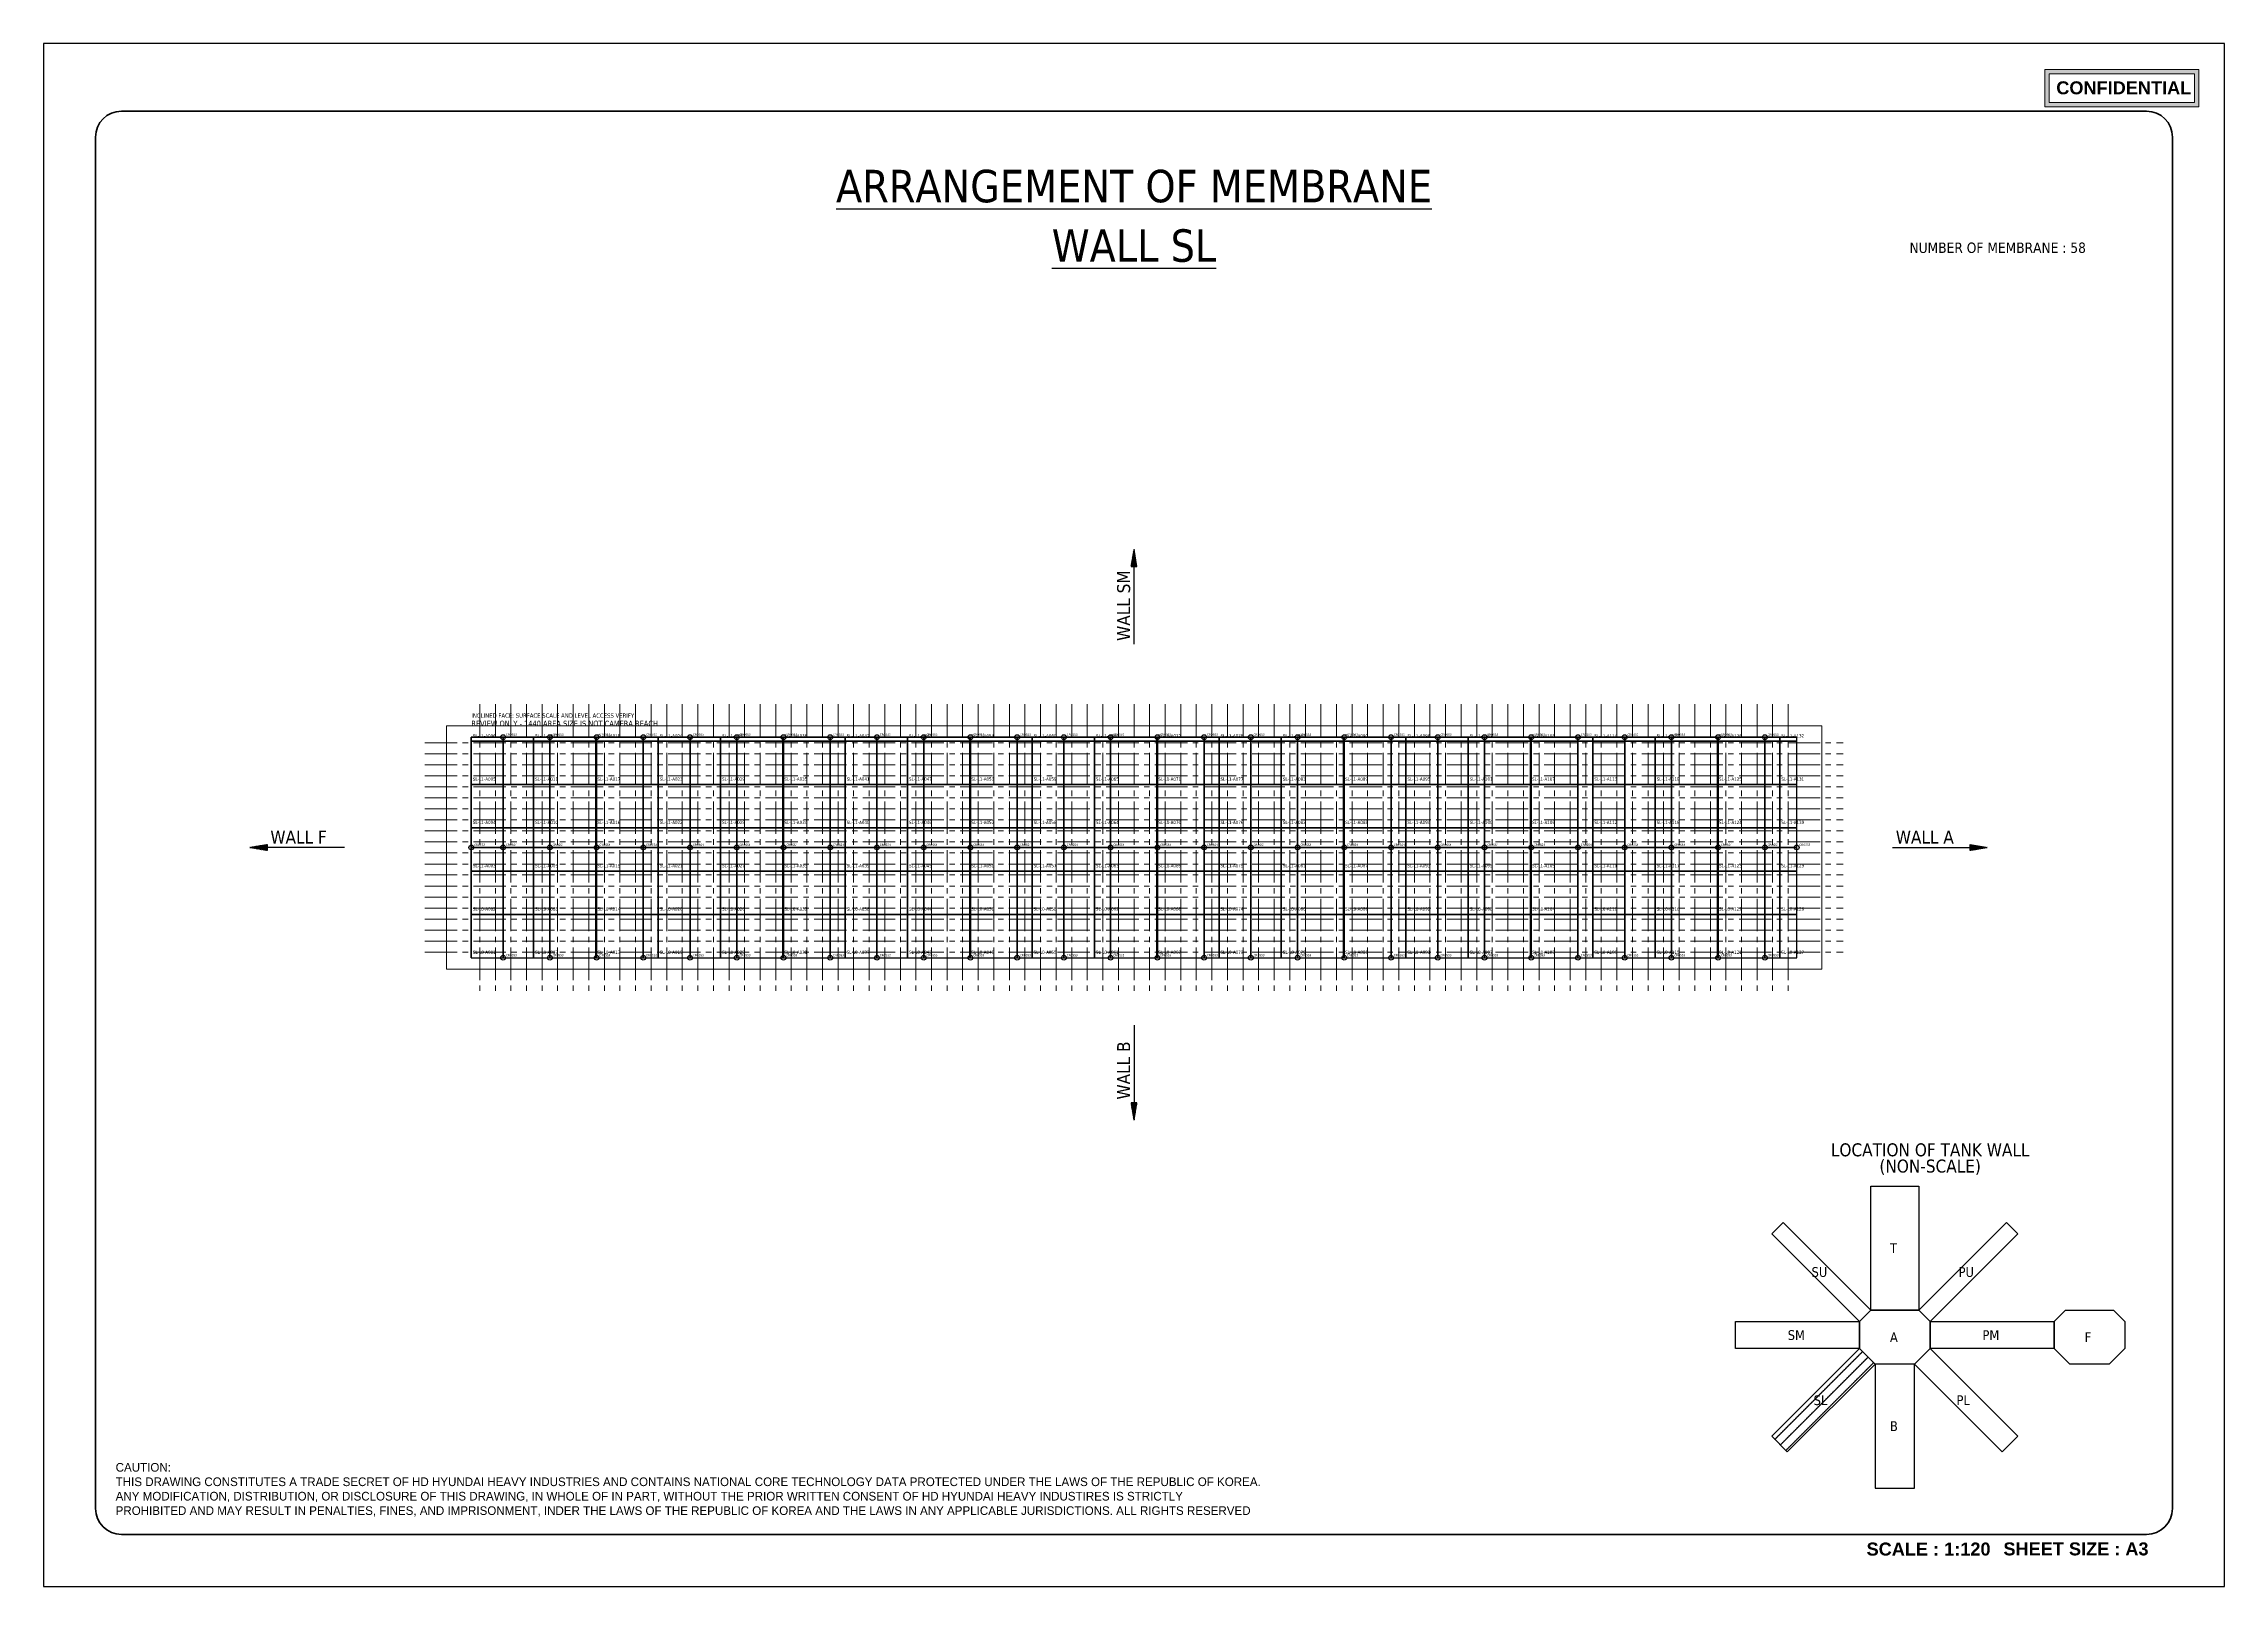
# Model space of a CAD drawing. Extents: x 0 to 50400, y 0 to 35640.
import ezdxf
from ezdxf.enums import TextEntityAlignment as Align

# ---------------------------------------------------------------- set-up
doc = ezdxf.new("R2010")
doc.units = 0
doc.linetypes.add('CENTER2', pattern=[225, 150, -25, 25, -25])
for name, color, linetype, lineweight in [('ACS_AREA_L0', 3, 'Continuous', 25), ('ACS_AREA_L1', 4, 'Continuous', 25), ('ACS_CROSS3', 200, 'Continuous', 25), ('ACS_CROSS4', 206, 'Continuous', 25), ('ACS_LABEL', 7, 'Continuous', 25), ('ACS_LINE_H', 30, 'Continuous', 25), ('ACS_LINE_V', 30, 'Continuous', 25), ('ACS_VERIFY', 1, 'Continuous', 25), ('KC-2B HHITABLE', 253, 'Continuous', 25), ('KC-2B Membrane Sheet UM', 181, 'Continuous', 25), ('KC-2B Non Scale View', 253, 'Continuous', 25), ('KC-2B Note', 2, 'Continuous', 25), ('KC-2B Steel Wall', 7, 'Continuous', 20), ('KC-2B Wall Name', 3, 'Continuous', 25)]:
    doc.layers.add(name, color=color, linetype=linetype, lineweight=lineweight)
doc.layers.add('MULTI-PLOT-AREA', color=2, linetype='Continuous', plot=False)
doc.layers.add('New Scale Title', color=7, linetype='Continuous')
doc.styles.add('arial', font='Arial Bold.ttf')
doc.styles.add('Default', font='Tahoma.ttf')

# ---------------------------------------------------------------- blocks, each defined once
blk = doc.blocks.new('MULTI-PLOT-AREA')
at = {"layer": 'MULTI-PLOT-AREA'}
blk.add_lwpolyline([(0, 0), (1, 0), (1, 1), (0, 1)], close=True, dxfattribs=at)

msp = doc.modelspace()

# ---------------------------------------------------------------- hatches: boundary and pattern name
at = {"layer": 'KC-2B Non Scale View', "extrusion": (0, 0, -1)}
h = msp.add_hatch(dxfattribs=at)
h.set_pattern_fill('WALLCHECK', color=256, scale=0.090198, angle=90, style=0, pattern_type=2)
h.set_pattern_definition([(135, (647583.48, 5135.06), (-127.559853, -127.559853), [9.0198437, -0.0090198])])
h.paths.add_polyline_path([(-42326, 5135), (-40298, 3108), (-39940, 3467), (-41967, 5494)])
at = {"layer": 'KC-2B Wall Name'}
h = msp.add_hatch(dxfattribs=at)
h.set_pattern_fill('SLOPELINE', color=256, scale=0.75, style=0, pattern_type=2)
h.set_pattern_definition([(45, (36405.05, 16478.93454), (-0.530330086, 0.530330086), [75, -0.075])])
h.paths.add_polyline_path([(25133, 23557), (25267, 23557), (25200, 23954)])
at = {"layer": 'KC-2B Wall Name', "extrusion": (0, 0, -1)}
h = msp.add_hatch(dxfattribs=at)
h.set_pattern_fill('SLOPELINE', color=256, scale=0.75, angle=90, style=0, pattern_type=2)
h.set_pattern_definition([(135, (633010.0271, 15391.075), (-0.5303300859, -0.5303300859), [75, -0.075])])
h.paths.add_polyline_path([(-5166, 17137), (-5166, 17003), (-4768, 17070)])
h = msp.add_hatch(dxfattribs=at)
h.set_pattern_fill('SLOPELINE', color=256, scale=0.75, angle=90, style=0, pattern_type=2)
h.set_pattern_definition([(135, (623763.9903, 15391.075), (-0.5303300859, -0.5303300859), [75, -0.075])])
h.paths.add_polyline_path([(-44521, 17003), (-44521, 17137), (-44918, 17070)])
at = {"layer": 'KC-2B Wall Name'}
h = msp.add_hatch(dxfattribs=at)
h.set_pattern_fill('SLOPELINE', color=256, scale=0.75, style=0, pattern_type=2)
h.set_pattern_definition([(45, (36405.05, 14892.1949), (-0.530330086, 0.530330086), [75, -0.075])])
h.paths.add_polyline_path([(25267, 11172), (25133, 11172), (25200, 10775)])
at = {"layer": 'New Scale Title', "lineweight": 5, "true_color": 0xff0000}
h = msp.add_hatch(color=1, dxfattribs=at)
h.dxf.hatch_style = 1
h.paths.add_polyline_path([(49813, 35045), (46249, 35045), (46249, 34181), (49813, 34181)])
h.paths.add_polyline_path([(46351, 34283), (46351, 34943), (49711, 34943), (49711, 34283)], flags=16)
h.paths.add_polyline_path([(46420, 34300), (49690, 34300), (49690, 34918), (46420, 34918)], flags=8)

# ---------------------------------------------------------------- linework, layer by layer
at = {"layer": 'ACS_AREA_L0'}
for points in [[(9885, 15522), (11325, 15522), (11325, 16522), (9885, 16522)], [(11325, 15522), (12765, 15522), (12765, 16522), (11325, 16522)], [(12765, 15522), (14205, 15522), (14205, 16522), (12765, 16522)], [(14205, 15522), (15645, 15522), (15645, 16522), (14205, 16522)], [(15645, 15522), (17085, 15522), (17085, 16522), (15645, 16522)], [(17085, 15522), (18525, 15522), (18525, 16522), (17085, 16522)], [(18525, 15522), (19965, 15522), (19965, 16522), (18525, 16522)], [(19965, 15522), (21405, 15522), (21405, 16522), (19965, 16522)], [(21405, 15522), (22845, 15522), (22845, 16522), (21405, 16522)], [(22845, 15522), (24285, 15522), (24285, 16522), (22845, 16522)], [(24285, 15522), (25725, 15522), (25725, 16522), (24285, 16522)], [(25725, 15522), (27165, 15522), (27165, 16522), (25725, 16522)], [(27165, 15522), (28605, 15522), (28605, 16522), (27165, 16522)], [(28605, 15522), (30045, 15522), (30045, 16522), (28605, 16522)], [(30045, 15522), (31485, 15522), (31485, 16522), (30045, 16522)], [(31485, 15522), (32925, 15522), (32925, 16522), (31485, 16522)], [(32925, 15522), (34365, 15522), (34365, 16522), (32925, 16522)], [(34365, 15522), (35805, 15522), (35805, 16522), (34365, 16522)], [(35805, 15522), (37245, 15522), (37245, 16522), (35805, 16522)], [(37245, 15522), (38685, 15522), (38685, 16522), (37245, 16522)], [(38685, 15522), (40125, 15522), (40125, 16522), (38685, 16522)], [(40125, 15522), (40515, 15522), (40515, 16522), (40125, 16522)], [(9885, 14522), (11325, 14522), (11325, 15522), (9885, 15522)], [(11325, 14522), (12765, 14522), (12765, 15522), (11325, 15522)], [(12765, 14522), (14205, 14522), (14205, 15522), (12765, 15522)], [(14205, 14522), (15645, 14522), (15645, 15522), (14205, 15522)], [(15645, 14522), (17085, 14522), (17085, 15522), (15645, 15522)], [(17085, 14522), (18525, 14522), (18525, 15522), (17085, 15522)], [(18525, 14522), (19965, 14522), (19965, 15522), (18525, 15522)], [(19965, 14522), (21405, 14522), (21405, 15522), (19965, 15522)], [(21405, 14522), (22845, 14522), (22845, 15522), (21405, 15522)], [(22845, 14522), (24285, 14522), (24285, 15522), (22845, 15522)], [(24285, 14522), (25725, 14522), (25725, 15522), (24285, 15522)], [(25725, 14522), (27165, 14522), (27165, 15522), (25725, 15522)], [(27165, 14522), (28605, 14522), (28605, 15522), (27165, 15522)], [(28605, 14522), (30045, 14522), (30045, 15522), (28605, 15522)], [(30045, 14522), (31485, 14522), (31485, 15522), (30045, 15522)], [(31485, 14522), (32925, 14522), (32925, 15522), (31485, 15522)], [(32925, 14522), (34365, 14522), (34365, 15522), (32925, 15522)], [(34365, 14522), (35805, 14522), (35805, 15522), (34365, 15522)], [(35805, 14522), (37245, 14522), (37245, 15522), (35805, 15522)], [(37245, 14522), (38685, 14522), (38685, 15522), (37245, 15522)], [(38685, 14522), (40125, 14522), (40125, 15522), (38685, 15522)], [(40125, 14522), (40515, 14522), (40515, 15522), (40125, 15522)]]:
    msp.add_lwpolyline(points, close=True, dxfattribs=at)
at = {"layer": 'ACS_AREA_L1'}
for points in [[(9885, 19522), (11325, 19522), (11325, 19618), (9885, 19618)], [(9885, 18522), (11325, 18522), (11325, 19522), (9885, 19522)], [(11325, 19522), (12765, 19522), (12765, 19618), (11325, 19618)], [(11325, 18522), (12765, 18522), (12765, 19522), (11325, 19522)], [(12765, 19522), (14205, 19522), (14205, 19618), (12765, 19618)], [(12765, 18522), (14205, 18522), (14205, 19522), (12765, 19522)], [(14205, 19522), (15645, 19522), (15645, 19618), (14205, 19618)], [(14205, 18522), (15645, 18522), (15645, 19522), (14205, 19522)], [(15645, 19522), (17085, 19522), (17085, 19618), (15645, 19618)], [(15645, 18522), (17085, 18522), (17085, 19522), (15645, 19522)], [(17085, 19522), (18525, 19522), (18525, 19618), (17085, 19618)], [(17085, 18522), (18525, 18522), (18525, 19522), (17085, 19522)], [(18525, 19522), (19965, 19522), (19965, 19618), (18525, 19618)], [(18525, 18522), (19965, 18522), (19965, 19522), (18525, 19522)], [(19965, 19522), (21405, 19522), (21405, 19618), (19965, 19618)], [(19965, 18522), (21405, 18522), (21405, 19522), (19965, 19522)], [(21405, 19522), (22845, 19522), (22845, 19618), (21405, 19618)], [(21405, 18522), (22845, 18522), (22845, 19522), (21405, 19522)], [(22845, 19522), (24285, 19522), (24285, 19618), (22845, 19618)], [(22845, 18522), (24285, 18522), (24285, 19522), (22845, 19522)], [(24285, 19522), (25725, 19522), (25725, 19618), (24285, 19618)], [(24285, 18522), (25725, 18522), (25725, 19522), (24285, 19522)], [(25725, 19522), (27165, 19522), (27165, 19618), (25725, 19618)], [(25725, 18522), (27165, 18522), (27165, 19522), (25725, 19522)], [(27165, 19522), (28605, 19522), (28605, 19618), (27165, 19618)], [(27165, 18522), (28605, 18522), (28605, 19522), (27165, 19522)], [(28605, 19522), (30045, 19522), (30045, 19618), (28605, 19618)], [(28605, 18522), (30045, 18522), (30045, 19522), (28605, 19522)], [(30045, 19522), (31485, 19522), (31485, 19618), (30045, 19618)], [(30045, 18522), (31485, 18522), (31485, 19522), (30045, 19522)], [(31485, 19522), (32925, 19522), (32925, 19618), (31485, 19618)], [(31485, 18522), (32925, 18522), (32925, 19522), (31485, 19522)], [(32925, 19522), (34365, 19522), (34365, 19618), (32925, 19618)], [(32925, 18522), (34365, 18522), (34365, 19522), (32925, 19522)], [(34365, 19522), (35805, 19522), (35805, 19618), (34365, 19618)], [(34365, 18522), (35805, 18522), (35805, 19522), (34365, 19522)], [(35805, 19522), (37245, 19522), (37245, 19618), (35805, 19618)], [(35805, 18522), (37245, 18522), (37245, 19522), (35805, 19522)], [(37245, 19522), (38685, 19522), (38685, 19618), (37245, 19618)], [(37245, 18522), (38685, 18522), (38685, 19522), (37245, 19522)], [(38685, 19522), (40125, 19522), (40125, 19618), (38685, 19618)], [(38685, 18522), (40125, 18522), (40125, 19522), (38685, 19522)], [(40125, 19522), (40515, 19522), (40515, 19618), (40125, 19618)], [(40125, 18522), (40515, 18522), (40515, 19522), (40125, 19522)], [(9885, 17522), (11325, 17522), (11325, 18522), (9885, 18522)], [(11325, 17522), (12765, 17522), (12765, 18522), (11325, 18522)], [(12765, 17522), (14205, 17522), (14205, 18522), (12765, 18522)], [(14205, 17522), (15645, 17522), (15645, 18522), (14205, 18522)], [(15645, 17522), (17085, 17522), (17085, 18522), (15645, 18522)], [(17085, 17522), (18525, 17522), (18525, 18522), (17085, 18522)], [(18525, 17522), (19965, 17522), (19965, 18522), (18525, 18522)], [(19965, 17522), (21405, 17522), (21405, 18522), (19965, 18522)], [(21405, 17522), (22845, 17522), (22845, 18522), (21405, 18522)], [(22845, 17522), (24285, 17522), (24285, 18522), (22845, 18522)], [(24285, 17522), (25725, 17522), (25725, 18522), (24285, 18522)], [(25725, 17522), (27165, 17522), (27165, 18522), (25725, 18522)], [(27165, 17522), (28605, 17522), (28605, 18522), (27165, 18522)], [(28605, 17522), (30045, 17522), (30045, 18522), (28605, 18522)], [(30045, 17522), (31485, 17522), (31485, 18522), (30045, 18522)], [(31485, 17522), (32925, 17522), (32925, 18522), (31485, 18522)], [(32925, 17522), (34365, 17522), (34365, 18522), (32925, 18522)], [(34365, 17522), (35805, 17522), (35805, 18522), (34365, 18522)], [(35805, 17522), (37245, 17522), (37245, 18522), (35805, 18522)], [(37245, 17522), (38685, 17522), (38685, 18522), (37245, 18522)], [(38685, 17522), (40125, 17522), (40125, 18522), (38685, 18522)], [(40125, 17522), (40515, 17522), (40515, 18522), (40125, 18522)], [(9885, 16522), (11325, 16522), (11325, 17522), (9885, 17522)], [(11325, 16522), (12765, 16522), (12765, 17522), (11325, 17522)], [(12765, 16522), (14205, 16522), (14205, 17522), (12765, 17522)], [(14205, 16522), (15645, 16522), (15645, 17522), (14205, 17522)], [(15645, 16522), (17085, 16522), (17085, 17522), (15645, 17522)], [(17085, 16522), (18525, 16522), (18525, 17522), (17085, 17522)], [(18525, 16522), (19965, 16522), (19965, 17522), (18525, 17522)], [(19965, 16522), (21405, 16522), (21405, 17522), (19965, 17522)], [(21405, 16522), (22845, 16522), (22845, 17522), (21405, 17522)], [(22845, 16522), (24285, 16522), (24285, 17522), (22845, 17522)], [(24285, 16522), (25725, 16522), (25725, 17522), (24285, 17522)], [(25725, 16522), (27165, 16522), (27165, 17522), (25725, 17522)], [(27165, 16522), (28605, 16522), (28605, 17522), (27165, 17522)], [(28605, 16522), (30045, 16522), (30045, 17522), (28605, 17522)], [(30045, 16522), (31485, 16522), (31485, 17522), (30045, 17522)], [(31485, 16522), (32925, 16522), (32925, 17522), (31485, 17522)], [(32925, 16522), (34365, 16522), (34365, 17522), (32925, 17522)], [(34365, 16522), (35805, 16522), (35805, 17522), (34365, 17522)], [(35805, 16522), (37245, 16522), (37245, 17522), (35805, 17522)], [(37245, 16522), (38685, 16522), (38685, 17522), (37245, 17522)], [(38685, 16522), (40125, 16522), (40125, 17522), (38685, 17522)], [(40125, 16522), (40515, 16522), (40515, 17522), (40125, 17522)]]:
    msp.add_lwpolyline(points, close=True, dxfattribs=at)
at = {"layer": 'ACS_CROSS3'}
for centre in [(10620, 19618), (11700, 19618), (12780, 19618), (13860, 19618), (14940, 19618), (16020, 19618), (17100, 19618), (18180, 19618), (19260, 19618), (20340, 19618), (21420, 19618), (22500, 19618), (23580, 19618), (24660, 19618), (25740, 19618), (26820, 19618), (27900, 19618), (28980, 19618), (30060, 19618), (31140, 19618), (32220, 19618), (33300, 19618), (34380, 19618), (35460, 19618), (36540, 19618), (37620, 19618), (38700, 19618), (39780, 19618), (9885, 17070), (40515, 17070), (10620, 14522), (11700, 14522), (12780, 14522), (13860, 14522), (14940, 14522), (16020, 14522), (17100, 14522), (18180, 14522), (19260, 14522), (20340, 14522), (21420, 14522), (22500, 14522), (23580, 14522), (24660, 14522), (25740, 14522), (26820, 14522), (27900, 14522), (28980, 14522), (30060, 14522), (31140, 14522), (32220, 14522), (33300, 14522), (34380, 14522), (35460, 14522), (36540, 14522), (37620, 14522), (38700, 14522), (39780, 14522)]:
    msp.add_circle(centre, 55, dxfattribs=at)
at = {"layer": 'ACS_CROSS4'}
for centre in [(10620, 17070), (11700, 17070), (12780, 17070), (13860, 17070), (14940, 17070), (16020, 17070), (17100, 17070), (18180, 17070), (19260, 17070), (20340, 17070), (21420, 17070), (22500, 17070), (23580, 17070), (24660, 17070), (25740, 17070), (26820, 17070), (27900, 17070), (28980, 17070), (30060, 17070), (31140, 17070), (32220, 17070), (33300, 17070), (34380, 17070), (35460, 17070), (36540, 17070), (37620, 17070), (38700, 17070), (39780, 17070)]:
    msp.add_circle(centre, 55, dxfattribs=at)
at = {"layer": 'ACS_LINE_H'}
for p, q in [((9885, 19618), (11325, 19618)), ((11325, 19618), (12765, 19618)), ((12765, 19618), (14205, 19618)), ((14205, 19618), (15645, 19618)), ((15645, 19618), (17085, 19618)), ((17085, 19618), (18525, 19618)), ((18525, 19618), (19965, 19618)), ((19965, 19618), (21405, 19618)), ((21405, 19618), (22845, 19618)), ((22845, 19618), (24285, 19618)), ((24285, 19618), (25725, 19618)), ((25725, 19618), (27165, 19618)), ((27165, 19618), (28605, 19618)), ((28605, 19618), (30045, 19618)), ((30045, 19618), (31485, 19618)), ((31485, 19618), (32925, 19618)), ((32925, 19618), (34365, 19618)), ((34365, 19618), (35805, 19618)), ((35805, 19618), (37245, 19618)), ((37245, 19618), (38685, 19618)), ((38685, 19618), (40125, 19618)), ((40125, 19618), (40515, 19618)), ((9885, 17070), (11325, 17070)), ((11325, 17070), (12765, 17070)), ((12765, 17070), (14205, 17070)), ((14205, 17070), (15645, 17070)), ((15645, 17070), (17085, 17070)), ((17085, 17070), (18525, 17070)), ((18525, 17070), (19965, 17070)), ((19965, 17070), (21405, 17070)), ((21405, 17070), (22845, 17070)), ((22845, 17070), (24285, 17070)), ((24285, 17070), (25725, 17070)), ((25725, 17070), (27165, 17070)), ((27165, 17070), (28605, 17070)), ((28605, 17070), (30045, 17070)), ((30045, 17070), (31485, 17070)), ((31485, 17070), (32925, 17070)), ((32925, 17070), (34365, 17070)), ((34365, 17070), (35805, 17070)), ((35805, 17070), (37245, 17070)), ((37245, 17070), (38685, 17070)), ((38685, 17070), (40125, 17070)), ((40125, 17070), (40515, 17070)), ((9885, 14522), (11325, 14522)), ((11325, 14522), (12765, 14522)), ((12765, 14522), (14205, 14522)), ((14205, 14522), (15645, 14522)), ((15645, 14522), (17085, 14522)), ((17085, 14522), (18525, 14522)), ((18525, 14522), (19965, 14522)), ((19965, 14522), (21405, 14522)), ((21405, 14522), (22845, 14522)), ((22845, 14522), (24285, 14522)), ((24285, 14522), (25725, 14522)), ((25725, 14522), (27165, 14522)), ((27165, 14522), (28605, 14522)), ((28605, 14522), (30045, 14522)), ((30045, 14522), (31485, 14522)), ((31485, 14522), (32925, 14522)), ((32925, 14522), (34365, 14522)), ((34365, 14522), (35805, 14522)), ((35805, 14522), (37245, 14522)), ((37245, 14522), (38685, 14522)), ((38685, 14522), (40125, 14522)), ((40125, 14522), (40515, 14522))]:
    msp.add_line(p, q, dxfattribs=at)
at = {"layer": 'ACS_LINE_V'}
for p, q in [((9885, 19522), (9885, 19618)), ((9885, 18522), (9885, 19522)), ((10620, 19522), (10620, 19618)), ((10620, 18522), (10620, 19522)), ((11700, 19522), (11700, 19618)), ((11700, 18522), (11700, 19522)), ((12780, 19522), (12780, 19618)), ((12780, 18522), (12780, 19522)), ((13860, 19522), (13860, 19618)), ((13860, 18522), (13860, 19522)), ((14940, 19522), (14940, 19618)), ((14940, 18522), (14940, 19522)), ((16020, 19522), (16020, 19618)), ((16020, 18522), (16020, 19522)), ((17100, 19522), (17100, 19618)), ((17100, 18522), (17100, 19522)), ((18180, 19522), (18180, 19618)), ((18180, 18522), (18180, 19522)), ((19260, 19522), (19260, 19618)), ((19260, 18522), (19260, 19522)), ((20340, 19522), (20340, 19618)), ((20340, 18522), (20340, 19522)), ((21420, 19522), (21420, 19618)), ((21420, 18522), (21420, 19522)), ((22500, 19522), (22500, 19618)), ((22500, 18522), (22500, 19522)), ((23580, 19522), (23580, 19618)), ((23580, 18522), (23580, 19522)), ((24660, 19522), (24660, 19618)), ((24660, 18522), (24660, 19522)), ((25740, 19522), (25740, 19618)), ((25740, 18522), (25740, 19522)), ((26820, 19522), (26820, 19618)), ((26820, 18522), (26820, 19522)), ((27900, 19522), (27900, 19618)), ((27900, 18522), (27900, 19522)), ((28980, 19522), (28980, 19618)), ((28980, 18522), (28980, 19522)), ((30060, 19522), (30060, 19618)), ((30060, 18522), (30060, 19522)), ((31140, 19522), (31140, 19618)), ((31140, 18522), (31140, 19522)), ((32220, 19522), (32220, 19618)), ((32220, 18522), (32220, 19522)), ((33300, 19522), (33300, 19618)), ((33300, 18522), (33300, 19522)), ((34380, 19522), (34380, 19618)), ((34380, 18522), (34380, 19522)), ((35460, 19522), (35460, 19618)), ((35460, 18522), (35460, 19522)), ((36540, 19522), (36540, 19618)), ((36540, 18522), (36540, 19522)), ((37620, 19522), (37620, 19618)), ((37620, 18522), (37620, 19522)), ((38700, 19522), (38700, 19618)), ((38700, 18522), (38700, 19522)), ((39780, 19522), (39780, 19618)), ((39780, 18522), (39780, 19522)), ((40515, 19522), (40515, 19618)), ((40515, 18522), (40515, 19522)), ((9885, 17522), (9885, 18522)), ((10620, 17522), (10620, 18522)), ((11700, 17522), (11700, 18522)), ((12780, 17522), (12780, 18522)), ((13860, 17522), (13860, 18522)), ((14940, 17522), (14940, 18522)), ((16020, 17522), (16020, 18522)), ((17100, 17522), (17100, 18522)), ((18180, 17522), (18180, 18522)), ((19260, 17522), (19260, 18522)), ((20340, 17522), (20340, 18522)), ((21420, 17522), (21420, 18522)), ((22500, 17522), (22500, 18522)), ((23580, 17522), (23580, 18522)), ((24660, 17522), (24660, 18522)), ((25740, 17522), (25740, 18522)), ((26820, 17522), (26820, 18522)), ((27900, 17522), (27900, 18522)), ((28980, 17522), (28980, 18522)), ((30060, 17522), (30060, 18522)), ((31140, 17522), (31140, 18522)), ((32220, 17522), (32220, 18522)), ((33300, 17522), (33300, 18522)), ((34380, 17522), (34380, 18522)), ((35460, 17522), (35460, 18522)), ((36540, 17522), (36540, 18522)), ((37620, 17522), (37620, 18522)), ((38700, 17522), (38700, 18522)), ((39780, 17522), (39780, 18522)), ((40515, 17522), (40515, 18522)), ((9885, 16522), (9885, 17522)), ((10620, 16522), (10620, 17522)), ((11700, 16522), (11700, 17522)), ((12780, 16522), (12780, 17522)), ((13860, 16522), (13860, 17522)), ((14940, 16522), (14940, 17522)), ((16020, 16522), (16020, 17522)), ((17100, 16522), (17100, 17522)), ((18180, 16522), (18180, 17522)), ((19260, 16522), (19260, 17522)), ((20340, 16522), (20340, 17522)), ((21420, 16522), (21420, 17522)), ((22500, 16522), (22500, 17522)), ((23580, 16522), (23580, 17522)), ((24660, 16522), (24660, 17522)), ((25740, 16522), (25740, 17522)), ((26820, 16522), (26820, 17522)), ((27900, 16522), (27900, 17522)), ((28980, 16522), (28980, 17522)), ((30060, 16522), (30060, 17522)), ((31140, 16522), (31140, 17522)), ((32220, 16522), (32220, 17522)), ((33300, 16522), (33300, 17522)), ((34380, 16522), (34380, 17522)), ((35460, 16522), (35460, 17522)), ((36540, 16522), (36540, 17522)), ((37620, 16522), (37620, 17522)), ((38700, 16522), (38700, 17522)), ((39780, 16522), (39780, 17522)), ((40515, 16522), (40515, 17522)), ((9885, 15522), (9885, 16522)), ((10620, 15522), (10620, 16522)), ((11700, 15522), (11700, 16522)), ((12780, 15522), (12780, 16522)), ((13860, 15522), (13860, 16522)), ((14940, 15522), (14940, 16522)), ((16020, 15522), (16020, 16522)), ((17100, 15522), (17100, 16522)), ((18180, 15522), (18180, 16522)), ((19260, 15522), (19260, 16522)), ((20340, 15522), (20340, 16522)), ((21420, 15522), (21420, 16522)), ((22500, 15522), (22500, 16522)), ((23580, 15522), (23580, 16522)), ((24660, 15522), (24660, 16522)), ((25740, 15522), (25740, 16522)), ((26820, 15522), (26820, 16522)), ((27900, 15522), (27900, 16522)), ((28980, 15522), (28980, 16522)), ((30060, 15522), (30060, 16522)), ((31140, 15522), (31140, 16522)), ((32220, 15522), (32220, 16522)), ((33300, 15522), (33300, 16522)), ((34380, 15522), (34380, 16522)), ((35460, 15522), (35460, 16522)), ((36540, 15522), (36540, 16522)), ((37620, 15522), (37620, 16522)), ((38700, 15522), (38700, 16522)), ((39780, 15522), (39780, 16522)), ((40515, 15522), (40515, 16522)), ((9885, 14522), (9885, 15522)), ((10620, 14522), (10620, 15522)), ((11700, 14522), (11700, 15522)), ((12780, 14522), (12780, 15522)), ((13860, 14522), (13860, 15522)), ((14940, 14522), (14940, 15522)), ((16020, 14522), (16020, 15522)), ((17100, 14522), (17100, 15522)), ((18180, 14522), (18180, 15522)), ((19260, 14522), (19260, 15522)), ((20340, 14522), (20340, 15522)), ((21420, 14522), (21420, 15522)), ((22500, 14522), (22500, 15522)), ((23580, 14522), (23580, 15522)), ((24660, 14522), (24660, 15522)), ((25740, 14522), (25740, 15522)), ((26820, 14522), (26820, 15522)), ((27900, 14522), (27900, 15522)), ((28980, 14522), (28980, 15522)), ((30060, 14522), (30060, 15522)), ((31140, 14522), (31140, 15522)), ((32220, 14522), (32220, 15522)), ((33300, 14522), (33300, 15522)), ((34380, 14522), (34380, 15522)), ((35460, 14522), (35460, 15522)), ((36540, 14522), (36540, 15522)), ((37620, 14522), (37620, 15522)), ((38700, 14522), (38700, 15522)), ((39780, 14522), (39780, 15522)), ((40515, 14522), (40515, 15522))]:
    msp.add_line(p, q, dxfattribs=at)
at = {"layer": 'KC-2B Membrane Sheet UM', "linetype": 'Continuous'}
for p, q in [((10620, 19618), (9885, 19618)), ((9885, 19618), (9885, 17070)), ((10620, 17070), (10620, 19618)), ((11700, 19618), (10620, 19618)), ((10620, 19618), (10620, 17070)), ((11700, 17070), (11700, 19618)), ((12780, 19618), (11700, 19618)), ((11700, 19618), (11700, 17070)), ((12780, 17070), (12780, 19618)), ((13860, 19618), (12780, 19618)), ((12780, 19618), (12780, 17070)), ((13860, 17070), (13860, 19618)), ((14940, 19618), (13860, 19618)), ((13860, 19618), (13860, 17070)), ((14940, 17070), (14940, 19618)), ((16020, 19618), (14940, 19618)), ((14940, 19618), (14940, 17070)), ((16020, 17070), (16020, 19618)), ((17100, 19618), (16020, 19618)), ((16020, 19618), (16020, 17070)), ((17100, 17070), (17100, 19618)), ((18180, 19618), (17100, 19618)), ((17100, 19618), (17100, 17070)), ((18180, 17070), (18180, 19618)), ((19260, 19618), (18180, 19618)), ((18180, 19618), (18180, 17070)), ((19260, 17070), (19260, 19618)), ((20340, 19618), (19260, 19618)), ((19260, 19618), (19260, 17070)), ((20340, 17070), (20340, 19618)), ((21420, 19618), (20340, 19618)), ((20340, 19618), (20340, 17070)), ((21420, 17070), (21420, 19618)), ((22500, 19618), (21420, 19618)), ((21420, 19618), (21420, 17070)), ((22500, 17070), (22500, 19618)), ((23580, 19618), (22500, 19618)), ((22500, 19618), (22500, 17070)), ((23580, 17070), (23580, 19618)), ((24660, 19618), (23580, 19618)), ((23580, 19618), (23580, 17070)), ((24660, 17070), (24660, 19618)), ((25740, 19618), (24660, 19618)), ((24660, 19618), (24660, 17070)), ((25740, 17070), (25740, 19618)), ((26820, 19618), (25740, 19618)), ((25740, 19618), (25740, 17070)), ((26820, 17070), (26820, 19618)), ((27900, 19618), (26820, 19618)), ((26820, 19618), (26820, 17070)), ((27900, 17070), (27900, 19618)), ((28980, 19618), (27900, 19618)), ((27900, 19618), (27900, 17070)), ((28980, 17070), (28980, 19618)), ((30060, 19618), (28980, 19618)), ((28980, 19618), (28980, 17070)), ((30060, 17070), (30060, 19618)), ((31140, 19618), (30060, 19618)), ((30060, 19618), (30060, 17070)), ((31140, 17070), (31140, 19618)), ((32220, 19618), (31140, 19618)), ((31140, 19618), (31140, 17070)), ((32220, 17070), (32220, 19618)), ((33300, 19618), (32220, 19618)), ((32220, 19618), (32220, 17070)), ((33300, 17070), (33300, 19618)), ((34380, 19618), (33300, 19618)), ((33300, 19618), (33300, 17070)), ((34380, 17070), (34380, 19618)), ((35460, 19618), (34380, 19618)), ((34380, 19618), (34380, 17070)), ((35460, 17070), (35460, 19618)), ((36540, 19618), (35460, 19618)), ((35460, 19618), (35460, 17070)), ((36540, 17070), (36540, 19618)), ((37620, 19618), (36540, 19618)), ((36540, 19618), (36540, 17070)), ((37620, 17070), (37620, 19618)), ((38700, 19618), (37620, 19618)), ((37620, 19618), (37620, 17070)), ((38700, 17070), (38700, 19618)), ((39780, 19618), (38700, 19618)), ((38700, 19618), (38700, 17070)), ((39780, 17070), (39780, 19618)), ((40515, 19618), (39780, 19618)), ((39780, 19618), (39780, 17070)), ((40515, 17070), (40515, 19618)), ((9885, 17070), (9885, 14522)), ((9885, 17070), (40515, 17070)), ((40515, 17070), (9885, 17070)), ((10620, 14522), (10620, 17070)), ((10620, 17070), (10620, 14522)), ((11700, 14522), (11700, 17070)), ((11700, 17070), (11700, 14522)), ((12780, 14522), (12780, 17070)), ((12780, 17070), (12780, 14522)), ((13860, 14522), (13860, 17070)), ((13860, 17070), (13860, 14522)), ((14940, 14522), (14940, 17070)), ((14940, 17070), (14940, 14522)), ((16020, 14522), (16020, 17070)), ((16020, 17070), (16020, 14522)), ((17100, 14522), (17100, 17070)), ((17100, 17070), (17100, 14522)), ((18180, 14522), (18180, 17070)), ((18180, 17070), (18180, 14522)), ((19260, 14522), (19260, 17070)), ((19260, 17070), (19260, 14522)), ((20340, 14522), (20340, 17070)), ((20340, 17070), (20340, 14522)), ((21420, 14522), (21420, 17070)), ((21420, 17070), (21420, 14522)), ((22500, 14522), (22500, 17070)), ((22500, 17070), (22500, 14522)), ((23580, 14522), (23580, 17070)), ((23580, 17070), (23580, 14522)), ((24660, 14522), (24660, 17070)), ((24660, 17070), (24660, 14522)), ((25740, 14522), (25740, 17070)), ((25740, 17070), (25740, 14522)), ((26820, 14522), (26820, 17070)), ((26820, 17070), (26820, 14522)), ((27900, 14522), (27900, 17070)), ((27900, 17070), (27900, 14522)), ((28980, 14522), (28980, 17070)), ((28980, 17070), (28980, 14522)), ((30060, 14522), (30060, 17070)), ((30060, 17070), (30060, 14522)), ((31140, 14522), (31140, 17070)), ((31140, 17070), (31140, 14522)), ((32220, 14522), (32220, 17070)), ((32220, 17070), (32220, 14522)), ((33300, 14522), (33300, 17070)), ((33300, 17070), (33300, 14522)), ((34380, 14522), (34380, 17070)), ((34380, 17070), (34380, 14522)), ((35460, 14522), (35460, 17070)), ((35460, 17070), (35460, 14522)), ((36540, 14522), (36540, 17070)), ((36540, 17070), (36540, 14522)), ((37620, 14522), (37620, 17070)), ((37620, 17070), (37620, 14522)), ((38700, 14522), (38700, 17070)), ((38700, 17070), (38700, 14522)), ((39780, 14522), (39780, 17070)), ((39780, 17070), (39780, 14522)), ((40515, 14522), (40515, 17070)), ((9885, 14522), (10620, 14522)), ((10620, 14522), (11700, 14522)), ((11700, 14522), (12780, 14522)), ((12780, 14522), (13860, 14522)), ((13860, 14522), (14940, 14522)), ((14940, 14522), (16020, 14522)), ((16020, 14522), (17100, 14522)), ((17100, 14522), (18180, 14522)), ((18180, 14522), (19260, 14522)), ((19260, 14522), (20340, 14522)), ((20340, 14522), (21420, 14522)), ((21420, 14522), (22500, 14522)), ((22500, 14522), (23580, 14522)), ((23580, 14522), (24660, 14522)), ((24660, 14522), (25740, 14522)), ((25740, 14522), (26820, 14522)), ((26820, 14522), (27900, 14522)), ((27900, 14522), (28980, 14522)), ((28980, 14522), (30060, 14522)), ((30060, 14522), (31140, 14522)), ((31140, 14522), (32220, 14522)), ((32220, 14522), (33300, 14522)), ((33300, 14522), (34380, 14522)), ((34380, 14522), (35460, 14522)), ((35460, 14522), (36540, 14522)), ((36540, 14522), (37620, 14522)), ((37620, 14522), (38700, 14522)), ((38700, 14522), (39780, 14522)), ((39780, 14522), (40515, 14522))]:
    msp.add_line(p, q, dxfattribs=at)
at = {"layer": 'KC-2B Non Scale View', "linetype": 'Continuous', "extrusion": (0, 0, -1)}
for points in [[(-42228, 6378), (-42228, 9245), (-43339, 9245), (-43339, 6378)], [(-41967, 6117), (-39940, 8144), (-40201, 8406), (-42228, 6378)], [(-43339, 6378), (-45366, 8406), (-45627, 8144), (-43600, 6117)], [(-41967, 5494), (-39100, 5494), (-39100, 6117), (-41967, 6117)], [(-42326, 5135), (-41967, 5494), (-41967, 6117), (-42228, 6378), (-43339, 6378), (-43600, 6117), (-43600, 5494), (-43241, 5135)], [(-43600, 6117), (-46467, 6117), (-46467, 5494), (-43600, 5494)], [(-46826, 5135), (-46467, 5494), (-46467, 6117), (-46728, 6378), (-47839, 6378), (-48100, 6117), (-48100, 5494), (-47741, 5135)], [(-42326, 5135), (-40298, 3108), (-39940, 3467), (-41967, 5494)], [(-43600, 5494), (-45627, 3467), (-45268, 3108), (-43241, 5135)]]:
    msp.add_lwpolyline(points, close=True, dxfattribs=at)
at = {"layer": 'KC-2B Non Scale View', "linetype": 'Continuous'}
msp.add_lwpolyline([(42326, 5135), (42326, 2268), (43241, 2268), (43241, 5135)], close=True, dxfattribs=at)
at = {"layer": 'KC-2B Steel Wall', "linetype": 'CENTER2', "ltscale": 5}
for p, q in [((10080, 20383), (10080, 13757)), ((10440, 20383), (10440, 13757)), ((10800, 20383), (10800, 13757)), ((11160, 20383), (11160, 13757)), ((11520, 20383), (11520, 13757)), ((11880, 20383), (11880, 13757)), ((12240, 20383), (12240, 13757)), ((12600, 20383), (12600, 13757)), ((12960, 20383), (12960, 13757)), ((13320, 20383), (13320, 13757)), ((13680, 20383), (13680, 13757)), ((14040, 20383), (14040, 13757)), ((14400, 20383), (14400, 13757)), ((14760, 20383), (14760, 13757)), ((15120, 20383), (15120, 13757)), ((15480, 20383), (15480, 13757)), ((15840, 20383), (15840, 13757)), ((16200, 20383), (16200, 13757)), ((16560, 20383), (16560, 13757)), ((16920, 20383), (16920, 13757)), ((17280, 20383), (17280, 13757)), ((17640, 20383), (17640, 13757)), ((18000, 20383), (18000, 13757)), ((18360, 20383), (18360, 13757)), ((18720, 20383), (18720, 13757)), ((19080, 20383), (19080, 13757)), ((19440, 20383), (19440, 13757)), ((19800, 20383), (19800, 13757)), ((20160, 20383), (20160, 13757)), ((20520, 20383), (20520, 13757)), ((20880, 20383), (20880, 13757)), ((21240, 20383), (21240, 13757)), ((21600, 20383), (21600, 13757)), ((21960, 20383), (21960, 13757)), ((22320, 20383), (22320, 13757)), ((22680, 20383), (22680, 13757)), ((23040, 20383), (23040, 13757)), ((23400, 20383), (23400, 13757)), ((23760, 20383), (23760, 13757)), ((24120, 20383), (24120, 13757)), ((24480, 20383), (24480, 13757)), ((24840, 20383), (24840, 13757)), ((25200, 20383), (25200, 13757)), ((25560, 20383), (25560, 13757)), ((25920, 20383), (25920, 13757)), ((26280, 20383), (26280, 13757)), ((26640, 20383), (26640, 13757)), ((27000, 20383), (27000, 13757)), ((27360, 20383), (27360, 13757)), ((27720, 20383), (27720, 13757)), ((28080, 20383), (28080, 13757)), ((28440, 20383), (28440, 13757)), ((28800, 20383), (28800, 13757)), ((29160, 20383), (29160, 13757)), ((29520, 20383), (29520, 13757)), ((29880, 20383), (29880, 13757)), ((30240, 20383), (30240, 13757)), ((30600, 20383), (30600, 13757)), ((30960, 20383), (30960, 13757)), ((31320, 20383), (31320, 13757)), ((31680, 20383), (31680, 13757)), ((32040, 20383), (32040, 13757)), ((32400, 20383), (32400, 13757)), ((32760, 20383), (32760, 13757)), ((33120, 20383), (33120, 13757)), ((33480, 20383), (33480, 13757)), ((33840, 20383), (33840, 13757)), ((34200, 20383), (34200, 13757)), ((34560, 20383), (34560, 13757)), ((34920, 20383), (34920, 13757)), ((35280, 20383), (35280, 13757)), ((35640, 20383), (35640, 13757)), ((36000, 20383), (36000, 13757)), ((36360, 20383), (36360, 13757)), ((36720, 20383), (36720, 13757)), ((37080, 20383), (37080, 13757)), ((37440, 20383), (37440, 13757)), ((37800, 20383), (37800, 13757)), ((38160, 20383), (38160, 13757)), ((38520, 20383), (38520, 13757)), ((38880, 20383), (38880, 13757)), ((39240, 20383), (39240, 13757)), ((39600, 20383), (39600, 13757)), ((39960, 20383), (39960, 13757)), ((40320, 20383), (40320, 13757)), ((8808, 19489), (41593, 19489)), ((8808, 19234), (41593, 19234)), ((8808, 18980), (41593, 18980)), ((8808, 18725), (41593, 18725)), ((8808, 18470), (41593, 18470)), ((8808, 18216), (41593, 18216)), ((8808, 17961), (41593, 17961)), ((8808, 17707), (41593, 17707)), ((8808, 17452), (41593, 17452)), ((8808, 17197), (41593, 17197)), ((8808, 16943), (41593, 16943)), ((8808, 16688), (41593, 16688)), ((8808, 16434), (41593, 16434)), ((8808, 16179), (41593, 16179)), ((8808, 15924), (41593, 15924)), ((8808, 15670), (41593, 15670)), ((8808, 15415), (41593, 15415)), ((8808, 15161), (41593, 15161)), ((8808, 14906), (41593, 14906)), ((8808, 14651), (41593, 14651))]:
    msp.add_line(p, q, dxfattribs=at)
at = {"layer": 'KC-2B Steel Wall', "extrusion": (0, 0, -1)}
for p, q in [((9308, 14257), (9308, 19883)), ((9308, 19883), (41093, 19883)), ((41093, 19883), (41093, 14257)), ((41093, 14257), (9308, 14257))]:
    msp.add_line(p, q, dxfattribs=at)
at = {"layer": 'KC-2B Wall Name'}
for p, q in [((25200, 21767), (25200, 23557)), ((6955, 17070), (5166, 17070)), ((42731, 17070), (44521, 17070)), ((25200, 12962), (25200, 11172))]:
    msp.add_line(p, q, dxfattribs=at)
for points in [[(25133, 23557), (25267, 23557), (25200, 23954)], [(25267, 11172), (25133, 11172), (25200, 10775)]]:
    msp.add_lwpolyline(points, close=True, dxfattribs=at)
at = {"layer": 'KC-2B Wall Name', "extrusion": (0, 0, -1)}
for points in [[(-5166, 17137), (-5166, 17003), (-4768, 17070)], [(-44521, 17003), (-44521, 17137), (-44918, 17070)]]:
    msp.add_lwpolyline(points, close=True, dxfattribs=at)
at = {"layer": 'New Scale Title', "color": 1, "lineweight": 5, "true_color": 0xff0000}
for p, q in [((46249, 35045), (49813, 35045)), ((46249, 34181), (46249, 35045)), ((46351, 34283), (46351, 34943)), ((46351, 34943), (49711, 34943)), ((49711, 34283), (49711, 34943)), ((49813, 35045), (49813, 34181)), ((49711, 34283), (46351, 34283)), ((49813, 34181), (46249, 34181))]:
    msp.add_line(p, q, dxfattribs=at)
at = {"layer": 'New Scale Title', "color": 7, "linetype": 'Continuous', "lineweight": 40}
for p, q in [((1800, 34080), (48600, 34080)), ((1200, 1800), (1200, 33480)), ((49200, 33480), (49200, 1800)), ((48600, 1200), (1800, 1200))]:
    msp.add_line(p, q, dxfattribs=at)
for centre, start, end in [((1800, 33480), 90, 180), ((48600, 33480), 0, 90), ((1800, 1800), 180, 270), ((48600, 1800), 270, 0), ((48600, 1800), 270, 0)]:
    msp.add_arc(centre, 600, start, end, dxfattribs=at)

# ---------------------------------------------------------------- block references
at = {"layer": 'New Scale Title', "lineweight": 5, "xscale": 50400, "yscale": 35640, "zscale": 1.2}
msp.add_blockref('MULTI-PLOT-AREA', (0, 0), dxfattribs=at)

# ---------------------------------------------------------------- texts
at = {"insert": (1665, 2850), "char_height": 200, "attachment_point": 1}
msp.add_mtext_dynamic_manual_height_columns('CAUTION:\\PTHIS DRAWING CONSTITUTES A TRADE SECRET OF HD HYUNDAI HEAVY INDUSTRIES AND CONTAINS NATIONAL CORE TECHNOLOGY DATA PROTECTED UNDER THE LAWS OF THE REPUBLIC OF KOREA.^JANY MODIFICATION, DISTRIBUTION, OR DISCLOSURE OF THIS DRAWING, IN WHOLE OF IN PART, WITHOUT THE PRIOR WRITTEN CONSENT OF HD HYUNDAI HEAVY INDUSTIRES IS STRICTLY^JPROHIBITED AND MAY RESULT IN PENALTIES, FINES, AND IMPRISONMENT, INDER THE LAWS OF THE REPUBLIC OF KOREA AND THE LAWS IN ANY APPLICABLE JURISDICTIONS. ALL RIGHTS RESERVED', width=552900.89, gutter_width=16936, heights=[0], dxfattribs=at)
at = {"layer": 'ACS_CROSS3', "style": 'Default'}
for p in [(10685, 19653), (11765, 19653), (12845, 19653), (13925, 19653), (15005, 19653), (16085, 19653), (17165, 19653), (18245, 19653), (19325, 19653), (20405, 19653), (21485, 19653), (22565, 19653), (23645, 19653), (24725, 19653), (25805, 19653), (26885, 19653), (27965, 19653), (29045, 19653), (30125, 19653), (31205, 19653), (32285, 19653), (33365, 19653), (34445, 19653), (35525, 19653), (36605, 19653), (37685, 19653), (38765, 19653), (39845, 19653), (9950, 17105), (40580, 17105), (10685, 14557), (11765, 14557), (12845, 14557), (13925, 14557), (15005, 14557), (16085, 14557), (17165, 14557), (18245, 14557), (19325, 14557), (20405, 14557), (21485, 14557), (22565, 14557), (23645, 14557), (24725, 14557), (25805, 14557), (26885, 14557), (27965, 14557), (29045, 14557), (30125, 14557), (31205, 14557), (32285, 14557), (33365, 14557), (34445, 14557), (35525, 14557), (36605, 14557), (37685, 14557), (38765, 14557), (39845, 14557)]:
    msp.add_text('CROSS3', height=50, dxfattribs=at).set_placement(p)
at = {"layer": 'ACS_CROSS4', "style": 'Default'}
for p in [(10685, 17105), (11765, 17105), (12845, 17105), (13925, 17105), (15005, 17105), (16085, 17105), (17165, 17105), (18245, 17105), (19325, 17105), (20405, 17105), (21485, 17105), (22565, 17105), (23645, 17105), (24725, 17105), (25805, 17105), (26885, 17105), (27965, 17105), (29045, 17105), (30125, 17105), (31205, 17105), (32285, 17105), (33365, 17105), (34445, 17105), (35525, 17105), (36605, 17105), (37685, 17105), (38765, 17105), (39845, 17105)]:
    msp.add_text('CROSS4', height=50, dxfattribs=at).set_placement(p)
at = {"layer": 'ACS_LABEL', "style": 'Default'}
for s, p in [('SL-L1-A006', (9920, 19612)), ('SL-L1-A012', (11360, 19612)), ('SL-L1-A018', (12800, 19612)), ('SL-L1-A024', (14240, 19612)), ('SL-L1-A030', (15680, 19612)), ('SL-L1-A036', (17120, 19612)), ('SL-L1-A042', (18560, 19612)), ('SL-L1-A048', (20000, 19612)), ('SL-L1-A054', (21440, 19612)), ('SL-L1-A060', (22880, 19612)), ('SL-L1-A066', (24320, 19612)), ('SL-L1-A072', (25760, 19612)), ('SL-L1-A078', (27200, 19612)), ('SL-L1-A084', (28640, 19612)), ('SL-L1-A090', (30080, 19612)), ('SL-L1-A096', (31520, 19612)), ('SL-L1-A102', (32960, 19612)), ('SL-L1-A108', (34400, 19612)), ('SL-L1-A114', (35840, 19612)), ('SL-L1-A120', (37280, 19612)), ('SL-L1-A126', (38720, 19612)), ('SL-L1-A132', (40160, 19612)), ('SL-L1-A005', (9920, 18612)), ('SL-L1-A011', (11360, 18612)), ('SL-L1-A017', (12800, 18612)), ('SL-L1-A023', (14240, 18612)), ('SL-L1-A029', (15680, 18612)), ('SL-L1-A035', (17120, 18612)), ('SL-L1-A041', (18560, 18612)), ('SL-L1-A047', (20000, 18612)), ('SL-L1-A053', (21440, 18612)), ('SL-L1-A059', (22880, 18612)), ('SL-L1-A065', (24320, 18612)), ('SL-L1-A071', (25760, 18612)), ('SL-L1-A077', (27200, 18612)), ('SL-L1-A083', (28640, 18612)), ('SL-L1-A089', (30080, 18612)), ('SL-L1-A095', (31520, 18612)), ('SL-L1-A101', (32960, 18612)), ('SL-L1-A107', (34400, 18612)), ('SL-L1-A113', (35840, 18612)), ('SL-L1-A119', (37280, 18612)), ('SL-L1-A125', (38720, 18612)), ('SL-L1-A131', (40160, 18612)), ('SL-L1-A004', (9920, 17612)), ('SL-L1-A010', (11360, 17612)), ('SL-L1-A016', (12800, 17612)), ('SL-L1-A022', (14240, 17612)), ('SL-L1-A028', (15680, 17612)), ('SL-L1-A034', (17120, 17612)), ('SL-L1-A040', (18560, 17612)), ('SL-L1-A046', (20000, 17612)), ('SL-L1-A052', (21440, 17612)), ('SL-L1-A058', (22880, 17612)), ('SL-L1-A064', (24320, 17612)), ('SL-L1-A070', (25760, 17612)), ('SL-L1-A076', (27200, 17612)), ('SL-L1-A082', (28640, 17612)), ('SL-L1-A088', (30080, 17612)), ('SL-L1-A094', (31520, 17612)), ('SL-L1-A100', (32960, 17612)), ('SL-L1-A106', (34400, 17612)), ('SL-L1-A112', (35840, 17612)), ('SL-L1-A118', (37280, 17612)), ('SL-L1-A124', (38720, 17612)), ('SL-L1-A130', (40160, 17612)), ('SL-L1-A003', (9920, 16612)), ('SL-L1-A009', (11360, 16612)), ('SL-L1-A015', (12800, 16612)), ('SL-L1-A021', (14240, 16612)), ('SL-L1-A027', (15680, 16612)), ('SL-L1-A033', (17120, 16612)), ('SL-L1-A039', (18560, 16612)), ('SL-L1-A045', (20000, 16612)), ('SL-L1-A051', (21440, 16612)), ('SL-L1-A057', (22880, 16612)), ('SL-L1-A063', (24320, 16612)), ('SL-L1-A069', (25760, 16612)), ('SL-L1-A075', (27200, 16612)), ('SL-L1-A081', (28640, 16612)), ('SL-L1-A087', (30080, 16612)), ('SL-L1-A093', (31520, 16612)), ('SL-L1-A099', (32960, 16612)), ('SL-L1-A105', (34400, 16612)), ('SL-L1-A111', (35840, 16612)), ('SL-L1-A117', (37280, 16612)), ('SL-L1-A123', (38720, 16612)), ('SL-L1-A129', (40160, 16612)), ('SL-L0-A002', (9920, 15612)), ('SL-L0-A008', (11360, 15612)), ('SL-L0-A014', (12800, 15612)), ('SL-L0-A020', (14240, 15612)), ('SL-L0-A026', (15680, 15612)), ('SL-L0-A032', (17120, 15612)), ('SL-L0-A038', (18560, 15612)), ('SL-L0-A044', (20000, 15612)), ('SL-L0-A050', (21440, 15612)), ('SL-L0-A056', (22880, 15612)), ('SL-L0-A062', (24320, 15612)), ('SL-L0-A068', (25760, 15612)), ('SL-L0-A074', (27200, 15612)), ('SL-L0-A080', (28640, 15612)), ('SL-L0-A086', (30080, 15612)), ('SL-L0-A092', (31520, 15612)), ('SL-L0-A098', (32960, 15612)), ('SL-L0-A104', (34400, 15612)), ('SL-L0-A110', (35840, 15612)), ('SL-L0-A116', (37280, 15612)), ('SL-L0-A122', (38720, 15612)), ('SL-L0-A128', (40160, 15612)), ('SL-L0-A001', (9920, 14612)), ('SL-L0-A007', (11360, 14612)), ('SL-L0-A013', (12800, 14612)), ('SL-L0-A019', (14240, 14612)), ('SL-L0-A025', (15680, 14612)), ('SL-L0-A031', (17120, 14612)), ('SL-L0-A037', (18560, 14612)), ('SL-L0-A043', (20000, 14612)), ('SL-L0-A049', (21440, 14612)), ('SL-L0-A055', (22880, 14612)), ('SL-L0-A061', (24320, 14612)), ('SL-L0-A067', (25760, 14612)), ('SL-L0-A073', (27200, 14612)), ('SL-L0-A079', (28640, 14612)), ('SL-L0-A085', (30080, 14612)), ('SL-L0-A091', (31520, 14612)), ('SL-L0-A097', (32960, 14612)), ('SL-L0-A103', (34400, 14612)), ('SL-L0-A109', (35840, 14612)), ('SL-L0-A115', (37280, 14612)), ('SL-L0-A121', (38720, 14612)), ('SL-L0-A127', (40160, 14612))]:
    msp.add_text(s, height=75, dxfattribs=at).set_placement(p)
at = {"layer": 'ACS_VERIFY', "style": 'Default'}
for s, height, p in [('INCLINED FACE: SURFACE SCALE AND LEVEL ACCESS VERIFY', 100, (9885, 20068)), ('REVIEW ONLY - 1440 AREA SIZE IS NOT CAMERA REACH', 130, (9885, 19868))]:
    msp.add_text(s, height=height, dxfattribs=at).set_placement(p)
at = {"layer": 'KC-2B HHITABLE', "style": 'Default'}
msp.add_text('NUMBER OF MEMBRANE : 58', height=240, dxfattribs=at).set_placement((45161, 30925), align=Align.MIDDLE_CENTER)
at = {"layer": 'KC-2B Non Scale View', "style": 'Default'}
for s, p in [('LOCATION OF TANK WALL', (43600, 9845)), ('(NON-SCALE)', (43600, 9470))]:
    msp.add_text(s, height=300, dxfattribs=at).set_placement(p, align=Align.BOTTOM_CENTER)
for s, height, p in [('T', 225, (42671, 7699)), ('SU', 225.5, (40859, 7149)), ('PU', 225.5, (44257, 7149)), ('SM', 225.5, (40308, 5693)), ('A', 225, (42671, 5644)), ('PM', 225.5, (44808, 5693)), ('F', 225, (47171, 5644)), ('SL', 225.5, (40907, 4188)), ('PL', 225.5, (44209, 4188)), ('B', 225, (42671, 3589))]:
    msp.add_text(s, height=height, dxfattribs=at).set_placement(p)
at = {"layer": 'KC-2B Note', "style": 'Default'}
for s, p in [('%%UARRANGEMENT OF MEMBRANE', (25200, 31750)), ('%%UWALL SL', (25200, 30375))]:
    msp.add_text(s, height=750, dxfattribs=at).set_placement(p, align=Align.BOTTOM_CENTER)
at = {"layer": 'KC-2B Wall Name', "style": 'Default'}
for s, p in [('WALL SM', (25200, 21842)), ('WALL B', (25200, 11247))]:
    msp.add_text(s, height=300, rotation=90, dxfattribs=at).set_placement(p, align=Align.BOTTOM_LEFT)
for s, p in [('WALL F', (5241, 17070)), ('WALL A', (42806, 17070))]:
    msp.add_text(s, height=300, dxfattribs=at).set_placement(p, align=Align.BOTTOM_LEFT)
at = {"layer": 'New Scale Title', "color": 1, "lineweight": 5, "true_color": 0xff0000, "insert": (46515, 34769), "char_height": 300, "attachment_point": 1, "style": 'arial'}
msp.add_mtext_dynamic_manual_height_columns('{\\fArial|b1|i0|c129|p34;CONFIDENTIAL}', width=265200, gutter_width=8226000, heights=[0], dxfattribs=at)
at = {"layer": 'New Scale Title', "color": 2, "insert": (42131, 1012), "char_height": 300, "attachment_point": 1, "style": 'arial'}
msp.add_mtext('SCALE : 1:120', dxfattribs=at)
at = {"layer": 'New Scale Title', "color": 2, "insert": (45294, 1016), "char_height": 300, "width": 3389.56, "attachment_point": 1, "style": 'arial'}
msp.add_mtext('SHEET SIZE : A3', dxfattribs=at)

doc.saveas('drawing.dxf')
